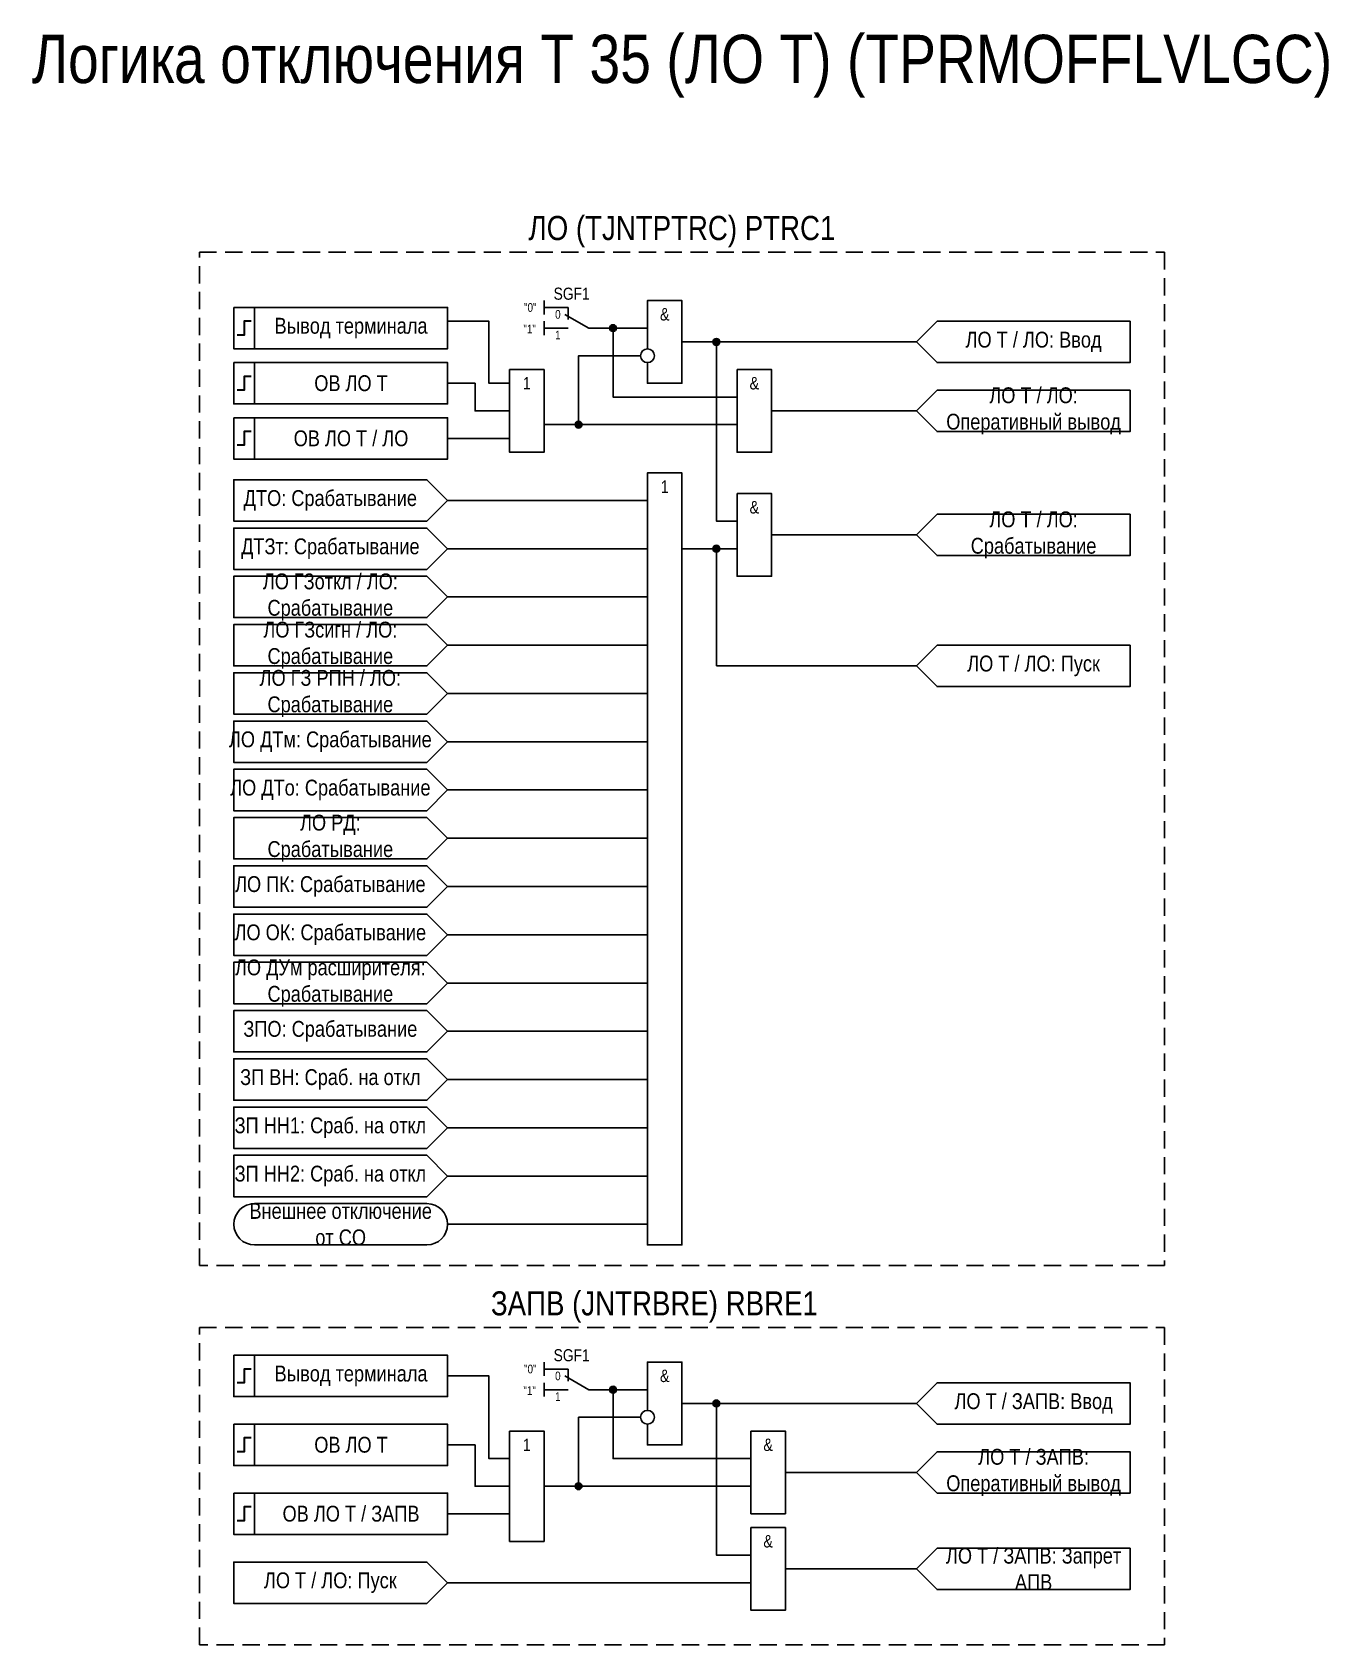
# Model space of a CAD drawing. Header units: millimetres. Extents: x -1143 to 1170, y -154 to 695.
# Drawn here: x 127.8 to 315.8, y 422 to 655.9 of the extents above; entities that cross this region are included whole.
import ezdxf
from ezdxf.enums import TextEntityAlignment as Align

# ---------------------------------------------------------------- set-up
doc = ezdxf.new("R2010")
doc.units = ezdxf.units.MM
doc.linetypes.add('штриховая2', pattern=[0.375, 0.25, -0.125])
doc.layers.add('TEXT', color=7, linetype='Continuous', lineweight=25)
doc.layers.add('Основная', color=7, linetype='Continuous')
doc.styles.add('2.5_Gost_RD', font='ARIALN.TTF', dxfattribs={"height": 2.5})
doc.styles.add('3.5_Gost_RD', font='ARIALN.TTF', dxfattribs={"height": 3.5})
doc.styles.add('Вывод', font='ARIALN.TTF', dxfattribs={"height": 2.5})
doc.styles.add('Компонент', font='ARIALN.TTF', dxfattribs={"height": 3.5})

msp = doc.modelspace()

# ---------------------------------------------------------------- texts
at = {"color": 30, "ltscale": 100, "attachment_point": 5, "style": '3.5_Gost_RD'}
for s, insert, char_height, width in [('{\\C3;Логика отключения Т 35 (ЛО Т) (TPRMOFFLVLGC)}', (222, 651), 7, 276.9438), ('ЛО (TJNTPTRC) {\\C6;PTRC1}', (222, 627), 3.5, 140), ('ЗАПВ (JNTRBRE) {\\C6;RBRE1}', (218, 471), 3.5, 140)]:
    msp.add_mtext(s, dxfattribs=dict(at, insert=insert, char_height=char_height, width=width))
at = {"ltscale": 100, "attachment_point": 5, "style": '2.5_Gost_RD'}
for s, insert, char_height, width in [('&', (219.5, 615), 1.8, 5), ('1', (199.5, 605), 1.8, 5), ('&', (232.5, 605), 1.8, 5), ('1', (219.5, 590), 1.8, 5), ('&', (232.5, 587), 1.8, 5), ('ЛО ПК: Срабатывание', (171, 532), 2.3, 26.2318), ('ЛО ОК: Срабатывание', (171, 525), 2.3, 26.3925), ('ЛО ДУм расширителя: Срабатывание', (171, 518), 2.3, 37.4537), ('ЗПО: Срабатывание', (171, 511), 2.3, 28), ('Внешнее отключение от СО', (172.5, 483), 2.3, 28.9143), ('Вывод терминала', (174, 461), 2.3, 28), ('&', (219.5, 461), 1.8, 5), ('1', (199.5, 451), 1.8, 5), ('&', (234.5, 451), 1.8, 5), ('&', (234.5, 437), 1.8, 5)]:
    msp.add_mtext(s, dxfattribs=dict(at, insert=insert, char_height=char_height, width=width))
at = {"color": 0, "ltscale": 100, "insert": (174, 613), "char_height": 2.3, "width": 28, "attachment_point": 5, "style": '2.5_Gost_RD'}
msp.add_mtext('{\\C256;Вывод терминала}', dxfattribs=at)
at = {"ltscale": 100, "char_height": 1.25, "attachment_point": 1, "style": '3.5_Gost_RD'}
for insert in [(199, 613.5), (199, 459.5)]:
    msp.add_mtext_dynamic_manual_height_columns('"1"', width=2, gutter_width=17.5, heights=[0], dxfattribs=dict(at, insert=insert))
at = {"layer": 'TEXT', "ltscale": 100, "char_height": 2.3, "width": 28, "attachment_point": 5, "style": '2.5_Gost_RD'}
for s, insert in [('ЛО Т / ЛО: Ввод', (273, 611)), ('ОВ ЛО Т', (174, 605)), ('ЛО Т / ЛО: Оперативный вывод', (273, 601)), ('ЛО Т / ЛО: Срабатывание', (273, 583)), ('ЛО ГЗоткл / ЛО: Срабатывание', (171, 574)), ('ЛО ГЗсигн / ЛО: Срабатывание', (171, 567)), ('ЛО Т / ЛО: Пуск', (273, 564)), ('ЛО ГЗ РПН / ЛО: Срабатывание', (171, 560)), ('ЗП ВН: Сраб. на откл', (171, 504)), ('ЗП НН1: Сраб. на откл', (171, 497)), ('ЗП НН2: Сраб. на откл', (171, 490)), ('ЛО Т / ЗАПВ: Ввод', (273, 457)), ('ОВ ЛО Т', (174, 451)), ('ЛО Т / ЗАПВ: Оперативный вывод', (273, 447)), ('ЛО Т / ЗАПВ: Запрет АПВ', (273, 433)), ('ЛО Т / ЛО: Пуск', (171, 431))]:
    msp.add_mtext(s, dxfattribs=dict(at, insert=insert))
at = {"layer": 'TEXT', "color": 0, "ltscale": 100, "char_height": 2.3, "attachment_point": 5, "style": '2.5_Gost_RD'}
for s, insert, width in [('{\\C256;ОВ ЛО Т / ЛО}', (174, 597), 28), ('{\\C256;ЛО ДТм: Срабатывание}', (171, 553), 28), ('{\\C256;ЛО ДТо: Срабатывание}', (171, 546), 28), ('{\\C256;ЛО РД: Срабатывание}', (171, 539), 24.7909)]:
    msp.add_mtext(s, dxfattribs=dict(at, insert=insert, width=width))
at = {"layer": 'Основная', "color": 0, "ltscale": 100, "char_height": 2.3, "width": 28, "attachment_point": 5, "style": '2.5_Gost_RD'}
for s, insert in [('{\\C256;ДТО: Срабатывание}', (171, 588)), ('{\\C256;ДТЗт: Срабатывание}', (171, 581)), ('{\\C256;ОВ ЛО Т / ЗАПВ}', (174, 441))]:
    msp.add_mtext(s, dxfattribs=dict(at, insert=insert))

# ---------------------------------------------------------------- blocks, each defined once
blk = doc.blocks.new('*U958')
at = {"layer": 'Основная', "ltscale": 0.35}
blk.add_line((6, 6), (6, 2.5), dxfattribs=at)
at = {"layer": 'Основная', "color": 0}
blk.add_line((0, 0), (7, 4), dxfattribs=at)
blk = doc.blocks.new('*U985')
at = {"layer": 'Основная', "color": 0}
for p, q in [((-3, 6), (-9, 6)), ((-3, 0), (-9, 0)), ((9, 0), (3, 0))]:
    blk.add_line(p, q, dxfattribs=at)
at = {"layer": 'Основная', "ltscale": 0.25, "xscale": -1}
blk.add_blockref('*U958', (3, 0), dxfattribs=at)
at = {"layer": 'Основная'}
for tag, height, style, p in [('ОУ', 3.5, 'Компонент', (-2, 10)), ('В1', 2.5, 'Вывод', (-14, 6)), ('В2', 2.5, 'Вывод', (-6, 4)), ('В3', 2.5, 'Вывод', (-6, -2))]:
    blk.add_attdef(tag, text='', height=height, dxfattribs=dict(at, style=style)).set_placement(p, align=Align.MIDDLE_CENTER)
blk = doc.blocks.new('Точка')
at = {"ltscale": 100}
h = blk.add_hatch(color=256, dxfattribs=at)
h.dxf.hatch_style = 1
edge = h.paths.add_edge_path()
edge.add_arc((0, 0), 0.5, 0, 360)
blk.add_circle((0, 0), 0.5, dxfattribs=at)

# ---------------------------------------------------------------- linework, layer by layer
at = {"ltscale": 100}
for p, q in [((202, 617), (202, 615)), ((202, 616), (203, 616)), ((202, 614), (202, 612)), ((202, 613), (203, 613)), ((259, 586), (256, 583)), ((256, 583), (259, 580)), ((222, 581), (230, 581)), ((227, 581), (227, 564)), ((259, 567), (256, 564)), ((256, 564), (259, 561)), ((202, 463), (202, 461)), ((202, 462), (203, 462)), ((202, 460), (202, 458)), ((202, 459), (203, 459)), ((259, 436), (256, 433)), ((256, 433), (259, 430))]:
    msp.add_line(p, q, dxfattribs=at)
at = {"linetype": 'штриховая2', "ltscale": 10}
for points in [[(152, 624), (292, 624), (292, 477), (152, 477)], [(152, 468), (292, 468), (292, 422), (152, 422)]]:
    msp.add_lwpolyline(points, close=True, dxfattribs=at)
at = {"ltscale": 100}
for points in [[(157, 616), (188, 616), (188, 610), (157, 610)], [(157, 616), (160, 616), (160, 610), (157, 610)], [(157, 608), (188, 608), (188, 602), (157, 602)], [(157, 608), (160, 608), (160, 602), (157, 602)], [(197, 607), (202, 607), (202, 595), (197, 595)], [(230, 607), (235, 607), (235, 595), (230, 595)], [(157, 600), (160, 600), (160, 594), (157, 594)], [(157, 600), (188, 600), (188, 594), (157, 594)], [(230, 589), (235, 589), (235, 577), (230, 577)], [(157, 464), (160, 464), (160, 458), (157, 458)], [(157, 464), (188, 464), (188, 458), (157, 458)], [(157, 454), (160, 454), (160, 448), (157, 448)], [(157, 454), (188, 454), (188, 448), (157, 448)], [(197, 453), (202, 453), (202, 437), (197, 437)], [(232, 453), (237, 453), (237, 441), (232, 441)], [(157, 444), (160, 444), (160, 438), (157, 438)], [(157, 444), (188, 444), (188, 438), (157, 438)], [(232, 439), (237, 439), (237, 427), (232, 427)]]:
    msp.add_lwpolyline(points, close=True, dxfattribs=at)
for points in [[(217, 610), (217, 617), (222, 617), (222, 605), (217, 605), (217, 608)], [(188, 614), (194, 614), (194, 605), (197, 605)], [(209, 613), (217, 613)], [(209, 613), (212, 613), (212, 603), (230, 603)], [(256, 611), (259, 614), (287, 614), (287, 608), (259, 608), (256, 611)], [(222, 611), (256, 611)], [(222, 611), (227, 611), (227, 585), (230, 585)], [(202, 599), (207, 599), (207, 609), (216, 609)], [(188, 605), (192, 605), (192, 601), (197, 601)], [(256, 601), (259, 604), (287, 604), (287, 598), (259, 598), (256, 601)], [(202, 599), (230, 599)], [(235, 601), (256, 601)], [(188, 597), (197, 597)], [(217, 546), (217, 592), (222, 592), (222, 480), (217, 480), (217, 546)], [(188, 588), (185, 591), (157, 591), (157, 585), (185, 585), (188, 588)], [(188, 588), (217, 588)], [(256, 583), (259, 586), (287, 586), (287, 580), (259, 580), (256, 583)], [(188, 581), (185, 584), (157, 584), (157, 578), (185, 578), (188, 581)], [(235, 583), (256, 583)], [(188, 581), (217, 581)], [(188, 574), (185, 577), (157, 577), (157, 571), (185, 571), (188, 574)], [(188, 574), (217, 574)], [(188, 567), (185, 570), (157, 570), (157, 564), (185, 564), (188, 567)], [(188, 567), (217, 567)], [(256, 564), (259, 567), (287, 567), (287, 561), (259, 561), (256, 564)], [(227, 564), (256, 564)], [(188, 560), (185, 563), (157, 563), (157, 557), (185, 557), (188, 560)], [(188, 560), (217, 560)], [(188, 553), (185, 556), (157, 556), (157, 550), (185, 550), (188, 553)], [(188, 553), (217, 553)], [(188, 546), (185, 549), (157, 549), (157, 543), (185, 543), (188, 546)], [(188, 546), (217, 546)], [(188, 539), (185, 542), (157, 542), (157, 536), (185, 536), (188, 539)], [(188, 539), (217, 539)], [(188, 532), (185, 535), (157, 535), (157, 529), (185, 529), (188, 532)], [(188, 532), (217, 532)], [(188, 525), (185, 528), (157, 528), (157, 522), (185, 522), (188, 525)], [(188, 525), (217, 525)], [(188, 518), (185, 521), (157, 521), (157, 515), (185, 515), (188, 518)], [(188, 518), (217, 518)], [(188, 511), (185, 514), (157, 514), (157, 508), (185, 508), (188, 511)], [(188, 511), (217, 511)], [(188, 504), (185, 507), (157, 507), (157, 501), (185, 501), (188, 504)], [(188, 504), (217, 504)], [(188, 497), (185, 500), (157, 500), (157, 494), (185, 494), (188, 497)], [(188, 497), (217, 497)], [(188, 490), (185, 493), (157, 493), (157, 487), (185, 487), (188, 490)], [(188, 490), (217, 490)], [(188, 483), (217, 483)], [(188, 461), (194, 461), (194, 449), (197, 449)], [(217, 456), (217, 463), (222, 463), (222, 451), (217, 451), (217, 454)], [(209, 459), (217, 459)], [(209, 459), (212, 459), (212, 449), (232, 449)], [(256, 457), (259, 460), (287, 460), (287, 454), (259, 454), (256, 457)], [(222, 457), (256, 457)], [(222, 457), (227, 457), (227, 435), (232, 435)], [(202, 445), (207, 445), (207, 455), (216, 455)], [(188, 451), (192, 451), (192, 445), (197, 445)], [(256, 447), (259, 450), (287, 450), (287, 444), (259, 444), (256, 447)], [(237, 447), (256, 447)], [(202, 445), (232, 445)], [(188, 441), (197, 441)], [(256, 433), (259, 436), (287, 436), (287, 430), (259, 430), (256, 433)], [(188, 431), (185, 434), (157, 434), (157, 428), (185, 428), (188, 431)], [(237, 433), (256, 433)], [(188, 431), (232, 431)]]:
    msp.add_lwpolyline(points, dxfattribs=at)
at = {"lineweight": 30, "ltscale": 100}
for points in [[(159.5, 614), (158.5, 614), (158.5, 612), (157.5, 612)], [(159.5, 606), (158.5, 606), (158.5, 604), (157.5, 604)], [(159.5, 598), (158.5, 598), (158.5, 596), (157.5, 596)], [(159.5, 462), (158.5, 462), (158.5, 460), (157.5, 460)], [(159.5, 452), (158.5, 452), (158.5, 450), (157.5, 450)], [(159.5, 442), (158.5, 442), (158.5, 440), (157.5, 440)]]:
    msp.add_lwpolyline(points, dxfattribs=at)
at = {"ltscale": 100}
msp.add_lwpolyline([(160, 480, -1), (160, 486), (185, 486, -1), (185, 480)], format="xyb", close=True, dxfattribs=at)
for centre in [(217, 609), (217, 455)]:
    msp.add_circle(centre, 1)

# ---------------------------------------------------------------- block references
for p in [(212, 613), (227, 611), (207, 599), (227, 581), (212, 459), (227, 457), (207, 445)]:
    msp.add_blockref('Точка', p, dxfattribs=at)
at = {"layer": 'Основная', "ltscale": 0.25, "xscale": 0.5, "yscale": 0.5, "zscale": 0.5}
for p in [(207, 613), (207, 459)]:
    msp.add_blockref('*U985', p, dxfattribs=at).add_auto_attribs({'ОУ': 'SGF1', 'В1': '"0"', 'В2': '0', 'В3': '1'})

msp.set_redraw_order([(e.dxf.handle, doc.entitydb.next_handle()) for e in msp.query("TEXT MTEXT ATTDEF DIMENSION ARC_DIMENSION")])  # texts and dimensions are drawn at this point

doc.saveas('drawing.dxf')
